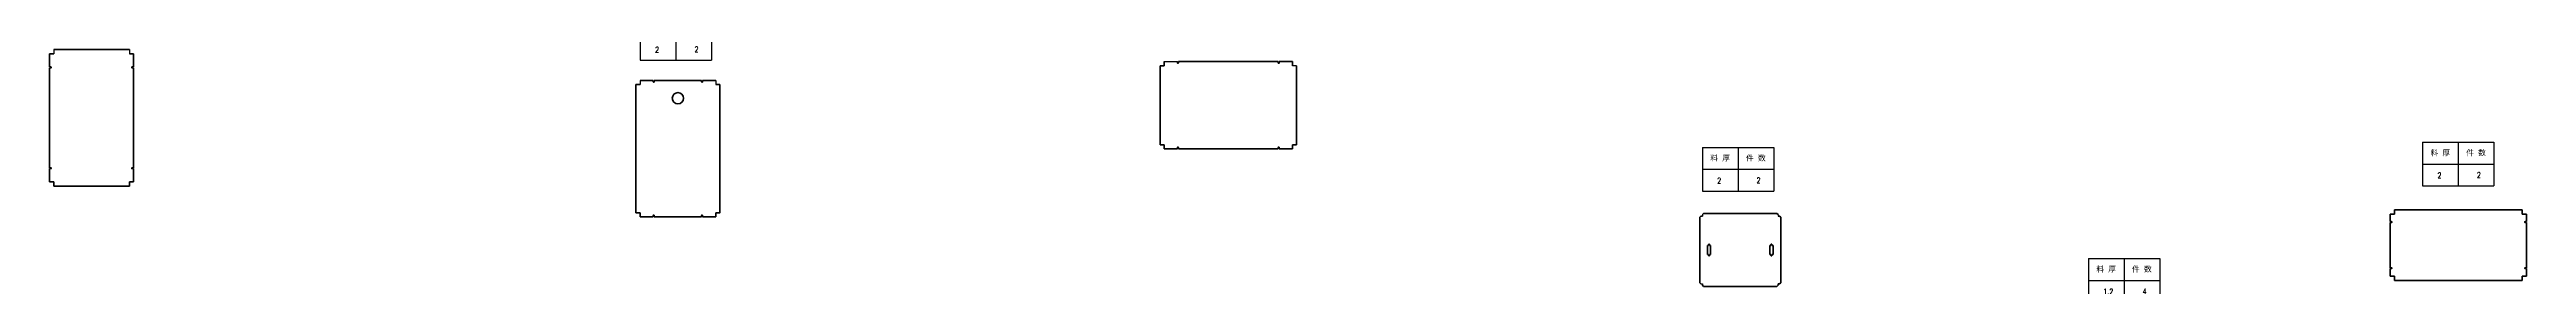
# Model space of a CAD drawing. Header units: millimetres. Extents: x 1521 to 290450, y -90694 to 6693.
# Drawn here: x 3020 to 20657, y 4550 to 6237 of the extents above; entities that cross this region are included whole.
import ezdxf
from ezdxf.enums import TextEntityAlignment as Align

# ---------------------------------------------------------------- set-up
doc = ezdxf.new("R2010")
doc.units = ezdxf.units.MM
doc.layers.add('可见 (ISO)', color=7, linetype='Continuous', lineweight=50)
doc.layers.add('标注线', color=3, linetype='Continuous', lineweight=18)
doc.styles.add('DIM', font='romans.shx', dxfattribs={"width": 0.8, "bigfont": 'bigfont.shx'})
doc.styles.get("Standard").update_dxf_attribs({"font": 'arial.ttf'})

# ---------------------------------------------------------------- blocks, each defined once
blk = doc.blocks.new('*T23')
at = {"color": 0, "linetype": 'ByBlock', "lineweight": -2, "transparency": 16777216}
for p, q in [((0, 0), (127, 0)), ((0, 0), (0, -78)), ((63.5, 0), (63.5, -78)), ((127, 0), (127, -78)), ((0, -39), (127, -39)), ((0, -78), (127, -78))]:
    blk.add_line(p, q, dxfattribs=at)
at = {"color": 0, "transparency": 16777216, "char_height": 10, "width": 60.5, "attachment_point": 5}
for s, insert in [('{\\fSimSun|b0|i0|c134|p2;料 厚}', (31.75, -19.5)), ('{\\fSimSun|b0|i0|c134|p2;件 数}', (95.25, -19.5))]:
    blk.add_mtext(s, dxfattribs=dict(at, insert=insert))
blk = doc.blocks.new('圆心打标')
at = {"layer": '标注线'}
for p, q in [((-2.5, 0), (2.5, 0)), ((0, 2.5), (0, -2.5))]:
    blk.add_line(p, q, dxfattribs=at)
blk = doc.blocks.new('拆图参数')
blk.add_blockref('*T23', (-63.5, 78))
at = {"layer": '标注线'}
blk.add_blockref('圆心打标', (67219.7, -21339.8), dxfattribs=at)
at = {"style": 'DIM', "width": 0.8}
blk.add_attdef('6', text='', height=10, dxfattribs=at).set_placement((-37.1, 18.9), align=Align.MIDDLE_LEFT)
blk.add_attdef('1', text='', height=10, dxfattribs=at).set_placement((36.6, 19.3), align=Align.MIDDLE_CENTER)

msp = doc.modelspace()

# ---------------------------------------------------------------- linework, layer by layer
for p, q in [((3049.9169, 6237.4717), (3049.9169, 6207.9717)), ((3588.9169, 6237.4717), (3588.9169, 6207.9717)), ((7225.2558, 6017.8584), (7225.2558, 5988.3584)), ((7764.2558, 6017.8584), (7764.2558, 5988.3584)), ((10957.3275, 6152.0904), (11051.5775, 6152.0904)), ((11899.8275, 6122.5904), (11870.3275, 6122.5904)), ((14789.3506, 5061.7662), (14789.3506, 5051.7662)), ((15328.3506, 5061.7662), (15328.3506, 5051.7662)), ((14779.3506, 4568.7662), (14789.3506, 4568.7662))]:
    msp.add_line(p, q)
at = {"layer": '可见 (ISO)'}
for p, q in [((3020.4169, 6207.9717), (3049.9169, 6207.9717)), ((3588.9169, 6207.9717), (3618.4169, 6207.9717)), ((3020.4169, 6113.7217), (3030.4169, 6113.7217)), ((3030.4169, 6107.2217), (3020.4169, 6107.2217)), ((3618.4169, 6113.7217), (3608.4169, 6113.7217)), ((3608.4169, 6107.2217), (3618.4169, 6107.2217)), ((7319.5058, 6007.8584), (7319.5058, 6017.8584)), ((7326.0058, 6017.8584), (7326.0058, 6007.8584)), ((7663.5058, 6007.8584), (7663.5058, 6017.8584)), ((7670.0058, 6017.8584), (7670.0058, 6007.8584)), ((10927.8275, 6122.5904), (10957.3275, 6122.5904)), ((10957.3275, 6122.5904), (10957.3275, 6152.0904)), ((11051.5775, 6142.0904), (11051.5775, 6152.0904)), ((11058.0775, 6152.0904), (11058.0775, 6142.0904)), ((11769.5775, 6142.0904), (11769.5775, 6152.0904)), ((11776.0775, 6152.0904), (11776.0775, 6142.0904)), ((11870.3275, 6152.0904), (11870.3275, 6122.5904)), ((7195.7558, 5988.3584), (7225.2558, 5988.3584)), ((7764.2558, 5988.3584), (7793.7558, 5988.3584)), ((10957.3275, 5559.5904), (10927.8275, 5559.5904)), ((10957.3275, 5530.0904), (10957.3275, 5559.5904)), ((11051.5775, 5540.0904), (11051.5775, 5530.0904)), ((11058.0775, 5530.0904), (11058.0775, 5540.0904)), ((11769.5775, 5540.0904), (11769.5775, 5530.0904)), ((11776.0775, 5530.0904), (11776.0775, 5540.0904)), ((11899.8275, 5559.5904), (11870.3275, 5559.5904)), ((11870.3275, 5559.5904), (11870.3275, 5530.0904)), ((3020.4169, 5395.7217), (3030.4169, 5395.7217)), ((3030.4169, 5389.2217), (3020.4169, 5389.2217)), ((3049.9169, 5294.9717), (3020.4169, 5294.9717)), ((3049.9169, 5265.4717), (3049.9169, 5294.9717)), ((3588.9169, 5294.9717), (3588.9169, 5265.4717)), ((3618.4169, 5294.9717), (3588.9169, 5294.9717)), ((3618.4169, 5395.7217), (3608.4169, 5395.7217)), ((3608.4169, 5389.2217), (3618.4169, 5389.2217)), ((7225.2558, 5045.8584), (7225.2558, 5075.3584)), ((7319.5058, 5055.8584), (7319.5058, 5045.8584)), ((7326.0058, 5045.8584), (7326.0058, 5055.8584)), ((7663.5058, 5055.8584), (7663.5058, 5045.8584)), ((7670.0058, 5045.8584), (7670.0058, 5055.8584)), ((7764.2558, 5075.3584), (7764.2558, 5045.8584)), ((14779.3506, 5051.7662), (14789.3506, 5051.7662)), ((15328.3506, 5051.7662), (15338.3506, 5051.7662)), ((19716.6683, 5066.05), (19687.1683, 5066.05)), ((19697.1683, 5011.8), (19687.1683, 5011.8)), ((19687.1683, 5005.3), (19697.1683, 5005.3)), ((19716.6683, 5095.55), (19716.6683, 5066.05)), ((20627.6683, 5066.05), (20627.6683, 5095.55)), ((20657.1683, 5066.05), (20627.6683, 5066.05)), ((20647.1683, 5011.8), (20657.1683, 5011.8)), ((20657.1683, 5005.3), (20647.1683, 5005.3)), ((14825.3506, 4842.7662), (14833.1006, 4842.7662)), ((14825.3506, 4777.7662), (14825.3506, 4842.7662)), ((14833.1006, 4777.7662), (14825.3506, 4777.7662)), ((14833.1006, 4842.7662), (14833.1006, 4848.7662)), ((14833.1006, 4771.7662), (14833.1006, 4777.7662)), ((14840.6006, 4848.7662), (14840.6006, 4842.7662)), ((14840.6006, 4842.7662), (14848.3506, 4842.7662)), ((14848.3506, 4777.7662), (14840.6006, 4777.7662)), ((14840.6006, 4777.7662), (14840.6006, 4771.7662)), ((14848.3506, 4842.7662), (14848.3506, 4777.7662)), ((15269.3506, 4842.7662), (15277.1006, 4842.7662)), ((15269.3506, 4777.7662), (15269.3506, 4842.7662)), ((15277.1006, 4777.7662), (15269.3506, 4777.7662)), ((15277.1006, 4842.7662), (15277.1006, 4848.7662)), ((15277.1006, 4771.7662), (15277.1006, 4777.7662)), ((15284.6006, 4848.7662), (15284.6006, 4842.7662)), ((15284.6006, 4842.7662), (15292.3506, 4842.7662)), ((15292.3506, 4777.7662), (15284.6006, 4777.7662)), ((15284.6006, 4777.7662), (15284.6006, 4771.7662)), ((15292.3506, 4842.7662), (15292.3506, 4777.7662)), ((19697.1683, 4683.8), (19687.1683, 4683.8)), ((19687.1683, 4677.3), (19697.1683, 4677.3)), ((19687.1683, 4623.05), (19716.6683, 4623.05)), ((19716.6683, 4623.05), (19716.6683, 4593.55)), ((20627.6683, 4593.55), (20627.6683, 4623.05)), ((20627.6683, 4623.05), (20657.1683, 4623.05)), ((20647.1683, 4683.8), (20657.1683, 4683.8)), ((20657.1683, 4677.3), (20647.1683, 4677.3)), ((14789.3506, 4558.7662), (14789.3506, 4568.7662)), ((15328.3506, 4568.7662), (15328.3506, 4558.7662)), ((15338.3506, 4568.7662), (15328.3506, 4568.7662))]:
    msp.add_line(p, q, dxfattribs=at)
for points in [[(3020.4169, 6113.7217), (3020.4169, 6207.9717)], [(3049.9169, 6237.4717), (3588.9169, 6237.4717)], [(3618.4169, 6207.9717), (3618.4169, 6113.7217)], [(3020.4169, 5395.7217), (3020.4169, 6107.2217)], [(3618.4169, 6107.2217), (3618.4169, 5395.7217)], [(7225.2558, 6017.8584), (7319.5058, 6017.8584)], [(7326.0058, 6017.8584), (7663.5058, 6017.8584)], [(7670.0058, 6017.8584), (7764.2558, 6017.8584)], [(10927.8275, 5559.5904), (10927.8275, 6122.5904)], [(11058.0775, 6152.0904), (11769.5775, 6152.0904)], [(11776.0775, 6152.0904), (11870.3275, 6152.0904)], [(11899.8275, 6122.5904), (11899.8275, 5559.5904)], [(7225.2558, 5075.3584), (7195.7558, 5075.3584), (7195.7558, 5988.3584)], [(7793.7558, 5988.3584), (7793.7558, 5075.3584), (7764.2558, 5075.3584)], [(11051.5775, 5530.0904), (10957.3275, 5530.0904)], [(11769.5775, 5530.0904), (11058.0775, 5530.0904)], [(11870.3275, 5530.0904), (11776.0775, 5530.0904)], [(3020.4169, 5294.9717), (3020.4169, 5389.2217)], [(3618.4169, 5389.2217), (3618.4169, 5294.9717)], [(3588.9169, 5265.4717), (3049.9169, 5265.4717)], [(7319.5058, 5045.8584), (7225.2558, 5045.8584)], [(7663.5058, 5045.8584), (7326.0058, 5045.8584)], [(7764.2558, 5045.8584), (7670.0058, 5045.8584)], [(14779.3506, 4568.7662), (14770.8506, 4577.2662), (14770.8506, 5043.2662), (14779.3506, 5051.7662)], [(14789.3506, 5061.7662), (14797.8506, 5070.2662), (15319.8506, 5070.2662), (15328.3506, 5061.7662)], [(15338.3506, 5051.7662), (15346.8506, 5043.2662), (15346.8506, 4577.2662), (15338.3506, 4568.7662)], [(19687.1683, 5066.05), (19687.1683, 5011.8)], [(19687.1683, 5005.3), (19687.1683, 4683.8)], [(20627.6683, 5095.55), (19716.6683, 5095.55)], [(20657.1683, 5011.8), (20657.1683, 5066.05)], [(20657.1683, 4683.8), (20657.1683, 5005.3)], [(19687.1683, 4677.3), (19687.1683, 4623.05)], [(19716.6683, 4593.55), (20627.6683, 4593.55)], [(20657.1683, 4623.05), (20657.1683, 4677.3)], [(15328.3506, 4558.7662), (15319.8506, 4550.2662), (14797.8506, 4550.2662), (14789.3506, 4558.7662)]]:
    msp.add_lwpolyline(points, dxfattribs=at)
msp.add_circle((7494.7558, 5890.8584), 40, dxfattribs=at)
for centre, radius, start, end in [((3030.4169, 6110.4717), 3.25, 270, 90), ((3608.4169, 6110.4717), 3.25, 90, 270), ((7322.7558, 6007.8584), 3.25, 180, 0), ((7666.7558, 6007.8584), 3.25, 180, 0), ((11054.8275, 6142.0904), 3.25, 180, 0), ((11772.8275, 6142.0904), 3.25, 180, 0), ((11054.8275, 5540.0904), 3.25, 0, 180), ((11772.8275, 5540.0904), 3.25, 0, 180), ((3030.4169, 5392.4717), 3.25, 270, 90), ((3608.4169, 5392.4717), 3.25, 90, 270), ((7322.7558, 5055.8584), 3.25, 0, 180), ((7666.7558, 5055.8584), 3.25, 0, 180), ((19697.1683, 5008.55), 3.25, 270, 90), ((20647.1683, 5008.55), 3.25, 90, 270), ((14836.8506, 4848.7662), 3.75, 0, 180), ((14836.8506, 4771.7662), 3.75, 180, 0), ((15280.8506, 4848.7662), 3.75, 0, 180), ((15280.8506, 4771.7662), 3.75, 180, 0), ((19697.1683, 4680.55), 3.25, 270, 90), ((20647.1683, 4680.55), 3.25, 90, 270)]:
    msp.add_arc(centre, radius, start, end, dxfattribs=at)

# ---------------------------------------------------------------- block references
at = {"xscale": 4, "yscale": 4, "zscale": 4}
for p, values in [((3304.9941, 6380.7603), {'1': '2', '6': '2'}), ((11319.2749, 6341.779), {'1': '4', '6': '2'}), ((7480.333, 6161.1469), {'1': '2', '6': '2'}), ((15043.0333, 5228.5958), {'1': '2', '6': '2'}), ((20171.3709, 5265.967), {'1': '2', '6': '2'}), ((17791.6275, 4437.681), {'1': '4', '6': '1.2'})]:
    msp.add_blockref('拆图参数', p, dxfattribs=at).add_auto_attribs(values)

doc.saveas('drawing.dxf')
